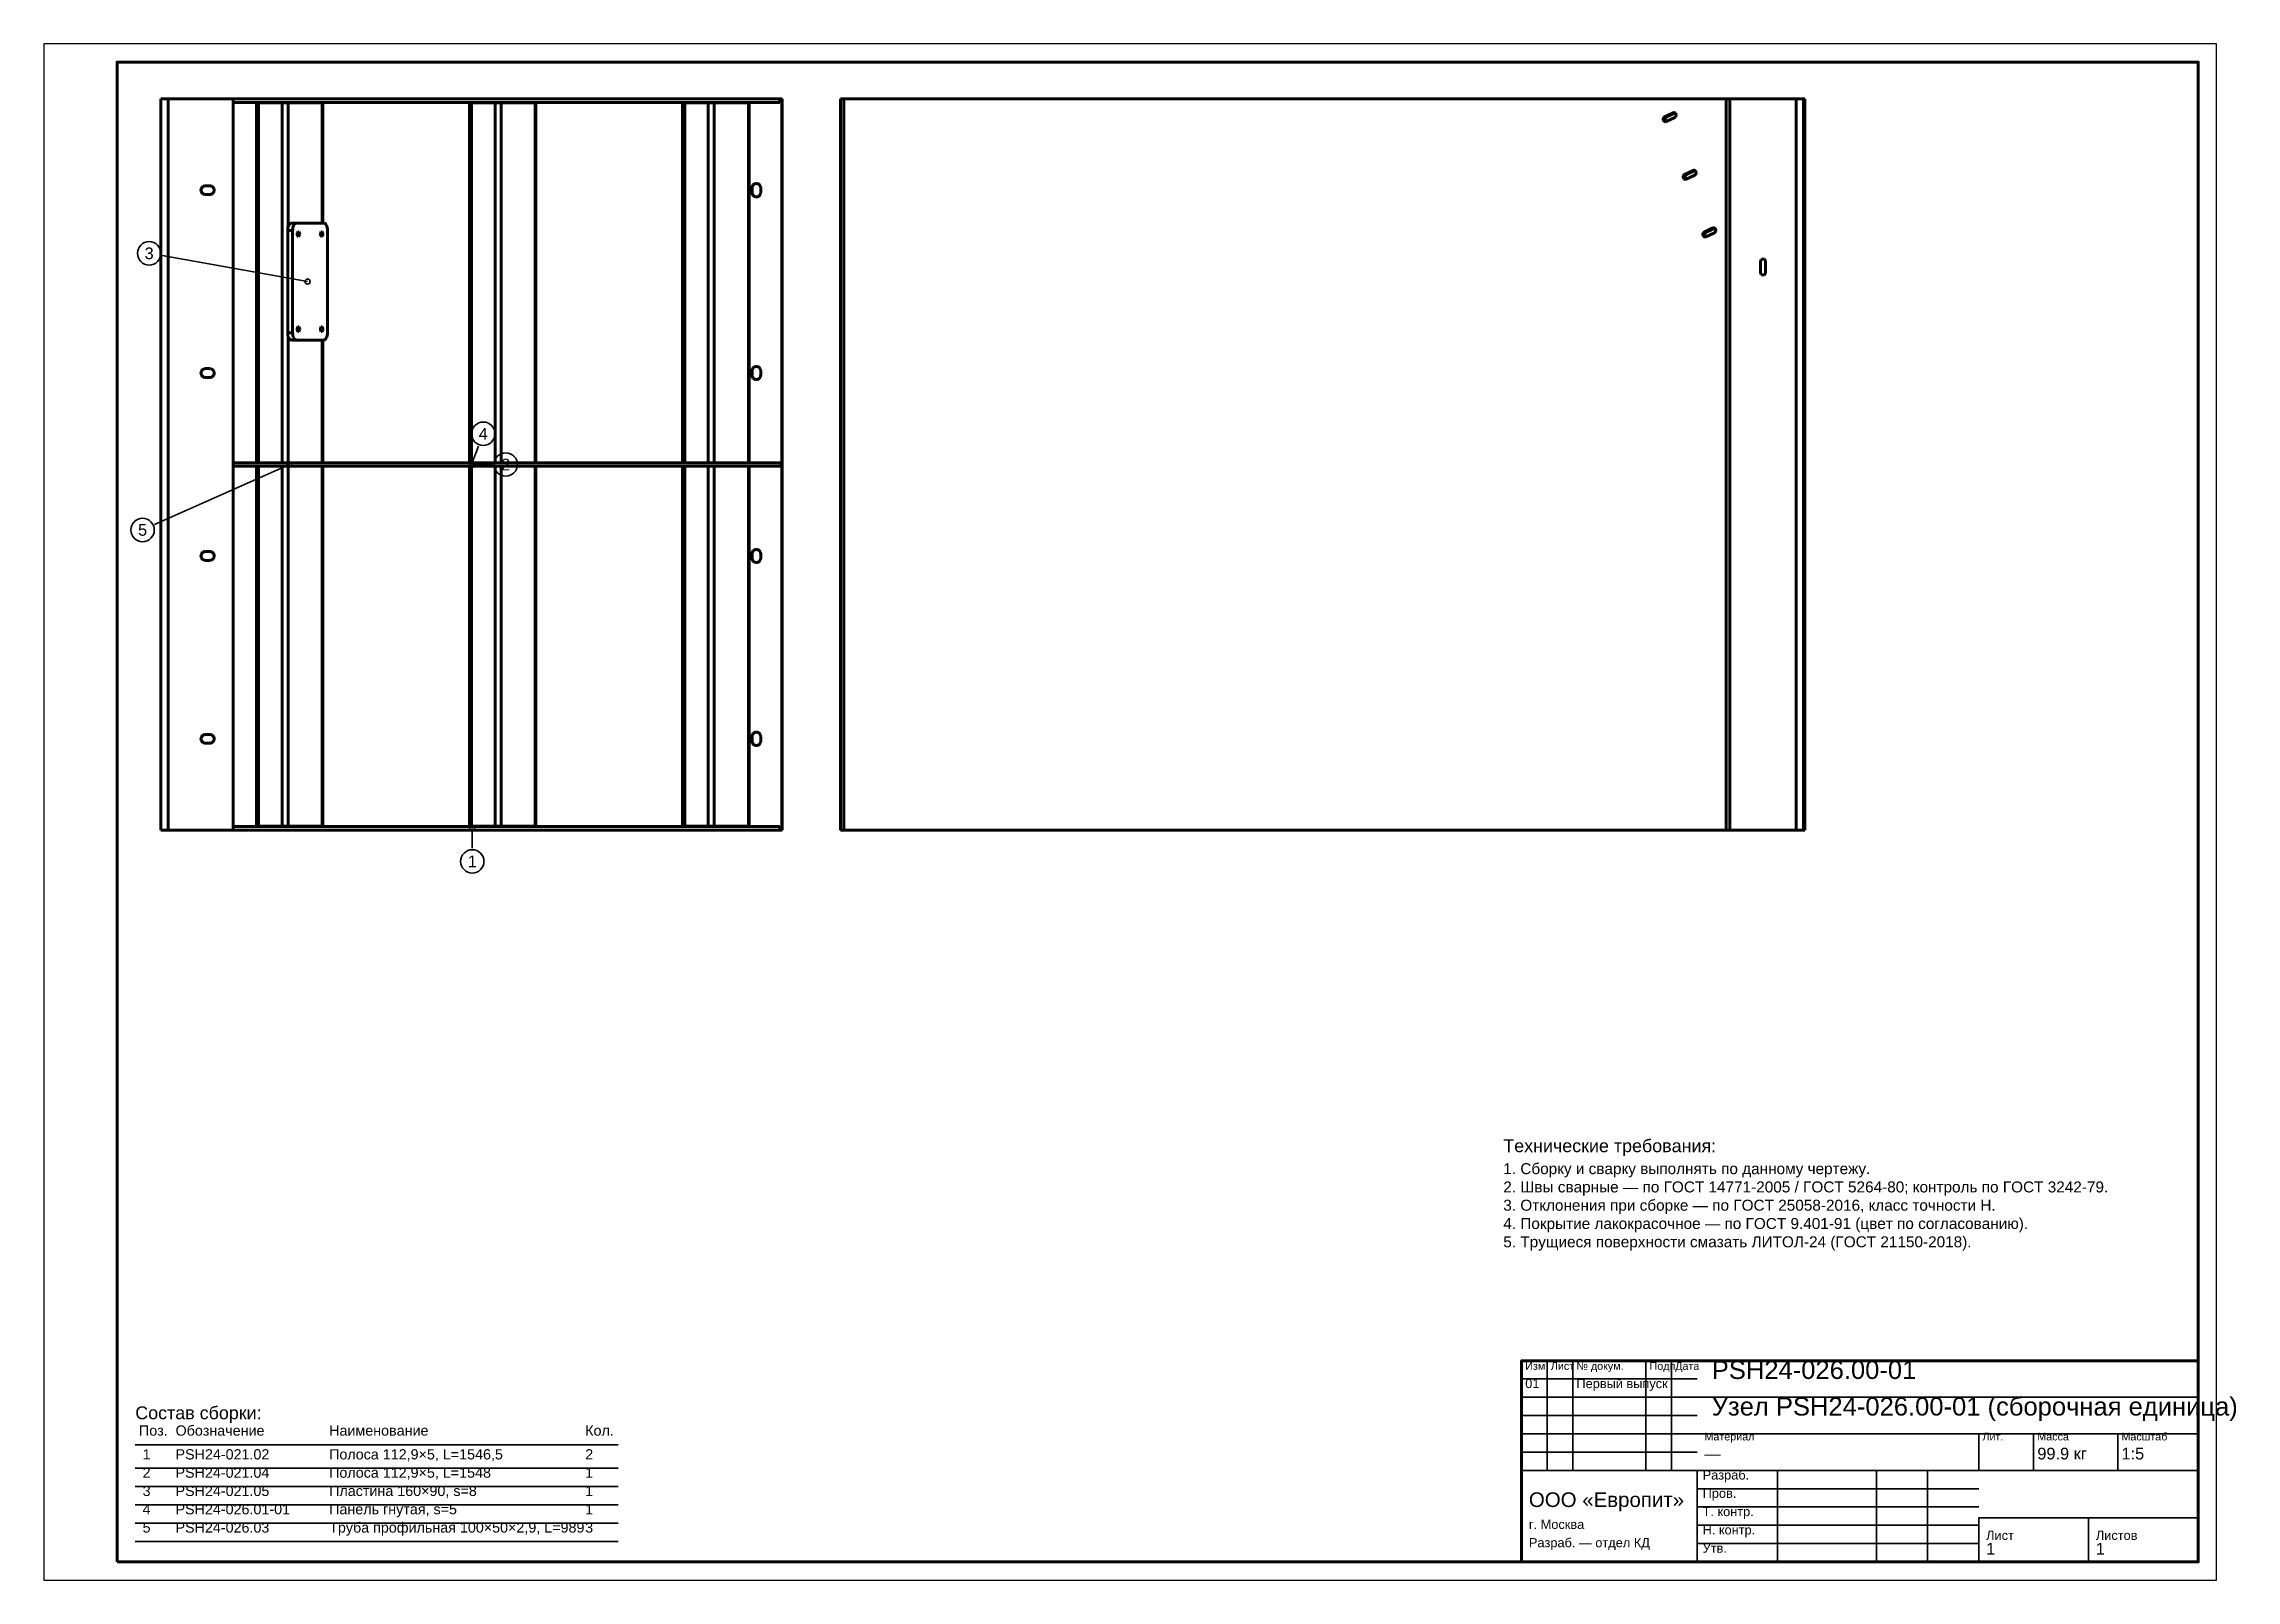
# Model space of a CAD drawing. Header units: millimetres. Extents: x 0 to 599, y 0 to 420.
import ezdxf
from ezdxf.enums import TextEntityAlignment as Align

# ---------------------------------------------------------------- set-up
doc = ezdxf.new("R2010")
doc.units = ezdxf.units.MM
doc.styles.add('GOST', font='Arial')

msp = doc.modelspace()

# ---------------------------------------------------------------- texts
at = {"color": 7, "style": 'GOST'}
for s, p in [('3', (28.79, 362.74)), ('4', (120.13, 313.4)), ('2', (126.27, 305)), ('5', (26.99, 287.1)), ('1', (117.13, 196.5))]:
    msp.add_text(s, height=3.2, dxfattribs=at).set_placement(p, align=Align.MIDDLE)
at = {"color": 3, "style": 'GOST'}
for s, height, p in [('Технические требования:', 3.5, (399, 117)), ('1. Сборку и сварку выполнять по данному чертежу.', 3, (399, 111)), ('2. Швы сварные — по ГОСТ 14771-2005 / ГОСТ 5264-80; контроль по ГОСТ 3242-79.', 3, (399, 106)), ('3. Отклонения при сборке — по ГОСТ 25058-2016, класс точности Н.', 3, (399, 101)), ('4. Покрытие лакокрасочное — по ГОСТ 9.401-91 (цвет по согласованию).', 3, (399, 96)), ('5. Трущиеся поверхности смазать ЛИТОЛ-24 (ГОСТ 21150-2018).', 3, (399, 91)), ('PSH24-026.00-01', 5, (456, 55)), ('01', 2.5, (405, 52.5)), ('Изм.', 2.1, (405, 57.5)), ('Лист', 2.1, (412, 57.5)), ('№ докум.', 2.1, (419, 57.5)), ('Первый выпуск', 2.5, (419, 52.5)), ('Подп.', 2.1, (439, 57.5)), ('Дата', 2.1, (446, 57.5)), ('Узел PSH24-026.00-01 (сборочная единица)', 5, (456, 45)), ('Состав сборки:', 3.5, (25, 44)), ('Поз.', 2.8, (26, 39.5)), ('Обозначение', 2.8, (36, 39.5)), ('Наименование', 2.8, (78, 39.5)), ('Кол.', 2.8, (148, 39.5)), ('Материал', 2.1, (454, 38.2)), ('Лит.', 2.1, (530, 38.2)), ('99.9 кг', 3.2, (545, 33)), ('Масса', 2.1, (545, 38.2)), ('Масштаб', 2.1, (568, 38.2)), ('1:5', 3.2, (568, 33)), ('2', 2.8, (27, 28)), ('1', 2.8, (27, 33)), ('PSH24-021.02', 2.8, (36, 33)), ('PSH24-021.04', 2.8, (36, 28)), ('Полоса 112,9×5, L=1546,5', 2.8, (78, 33)), ('Полоса 112,9×5, L=1548', 2.8, (78, 28)), ('2', 2.8, (148, 33)), ('1', 2.8, (148, 28)), ('Разраб.', 2.5, (453.5, 27.5)), ('—', 3.2, (454, 33)), ('3', 2.8, (27, 23)), ('PSH24-021.05', 2.8, (36, 23)), ('Пластина 160×90, s=8', 2.8, (78, 23)), ('1', 2.8, (148, 23)), ('ООО «Европит»', 4, (406, 20)), ('Пров.', 2.5, (453.5, 22.5)), ('4', 2.8, (27, 18)), ('PSH24-026.01-01', 2.8, (36, 18)), ('Панель гнутая, s=5', 2.8, (78, 18)), ('1', 2.8, (148, 18)), ('Т. контр.', 2.5, (453.5, 17.5)), ('5', 2.8, (27, 13)), ('PSH24-026.03', 2.8, (36, 13)), ('Труба профильная 100×50×2,9, L=989', 2.8, (78, 13)), ('3', 2.8, (148, 13)), ('г. Москва', 2.5, (406, 14)), ('Н. контр.', 2.5, (453.5, 12.5)), ('Лист', 2.5, (531, 11)), ('Листов', 2.5, (561, 11)), ('Разраб. — отдел КД', 2.5, (406, 9)), ('Утв.', 2.5, (453.5, 7.5)), ('1', 3.2, (531, 7)), ('1', 3.2, (561, 7))]:
    msp.add_text(s, height=height, dxfattribs=at).set_placement(p)

# ---------------------------------------------------------------- linework, layer by layer
at = {"color": 1, "lineweight": 70}
for p, q in [((32.01, 405), (32, 405)), ((32, 405), (32, 405)), ((32, 405), (32, 405)), ((32, 405), (32, 405)), ((32, 405), (32, 405)), ((32, 405), (32, 405)), ((32, 405), (32, 405)), ((32, 405), (32, 405)), ((32, 405), (32, 405)), ((32, 405), (32, 405)), ((32, 405), (32, 405)), ((32, 405), (32, 405)), ((32, 405), (32, 405)), ((32, 405), (32, 405)), ((32, 405), (32, 405)), ((32, 205), (32, 405)), ((32, 205), (32, 405)), ((32.05, 405), (32.01, 405)), ((32.11, 405), (32.05, 405)), ((32.19, 405), (32.11, 405)), ((32.3, 405), (32.19, 405)), ((32.43, 405), (32.3, 405)), ((32.57, 405), (32.43, 405)), ((32.74, 405), (32.57, 405)), ((32.92, 405), (32.74, 405)), ((33.11, 405), (32.92, 405)), ((33.31, 405), (33.11, 405)), ((33.53, 405), (33.31, 405)), ((33.74, 405), (33.53, 405)), ((33.97, 405), (33.74, 405)), ((51.76, 405), (33.97, 405)), ((33.97, 205), (33.97, 405)), ((51.76, 405), (51.78, 405)), ((51.76, 405), (51.76, 205)), ((51.78, 205), (51.78, 405)), ((51.78, 405), (201.22, 405)), ((51.78, 404), (201.22, 404)), ((58.11, 403.9), (58.1, 403.9)), ((58.1, 403.9), (58.1, 403.9)), ((58.1, 403.9), (58.1, 305.5)), ((58.13, 403.9), (58.11, 403.9)), ((58.15, 403.9), (58.13, 403.9)), ((58.17, 403.9), (58.15, 403.9)), ((58.21, 403.9), (58.17, 403.9)), ((58.25, 403.9), (58.21, 403.9)), ((58.29, 403.9), (58.25, 403.9)), ((58.34, 403.9), (58.29, 403.9)), ((58.4, 403.9), (58.34, 403.9)), ((58.46, 403.9), (58.4, 403.9)), ((58.52, 403.9), (58.46, 403.9)), ((58.59, 403.9), (58.52, 403.9)), ((58.66, 403.9), (58.59, 403.9)), ((65.11, 403.9), (58.66, 403.9)), ((58.66, 403.9), (58.66, 305.5)), ((65.23, 403.9), (65.11, 403.9)), ((65.11, 403.9), (65.11, 305.5)), ((65.35, 403.9), (65.23, 403.9)), ((65.48, 403.9), (65.35, 403.9)), ((65.61, 403.9), (65.48, 403.9)), ((65.75, 403.9), (65.61, 403.9)), ((65.88, 403.9), (65.75, 403.9)), ((66.01, 403.9), (65.88, 403.9)), ((66.14, 403.9), (66.01, 403.9)), ((66.27, 403.9), (66.14, 403.9)), ((66.38, 403.9), (66.27, 403.9)), ((66.49, 403.9), (66.38, 403.9)), ((66.59, 403.9), (66.49, 403.9)), ((66.68, 403.9), (66.59, 403.9)), ((66.76, 403.9), (66.68, 403.9)), ((76.08, 403.9), (66.76, 403.9)), ((66.76, 403.9), (66.76, 369.87)), ((76.11, 403.9), (76.08, 403.9)), ((76.08, 403.9), (76.08, 371)), ((76.13, 403.9), (76.11, 403.9)), ((76.15, 403.9), (76.13, 403.9)), ((76.17, 403.9), (76.15, 403.9)), ((76.19, 403.9), (76.17, 403.9)), ((76.21, 403.9), (76.19, 403.9)), ((76.22, 403.9), (76.21, 403.9)), ((76.23, 403.9), (76.22, 403.9)), ((76.24, 403.9), (76.23, 403.9)), ((76.25, 403.9), (76.24, 403.9)), ((76.26, 403.9), (76.25, 403.9)), ((76.27, 403.9), (76.26, 403.9)), ((76.26, 403.9), (76.26, 403.9)), ((76.27, 403.9), (76.27, 403.9)), ((76.27, 403.9), (76.27, 371)), ((116.38, 403.9), (116.37, 403.9)), ((116.37, 403.9), (116.37, 403.9)), ((116.37, 403.9), (116.37, 305.5)), ((116.4, 403.9), (116.38, 403.9)), ((116.42, 403.9), (116.4, 403.9)), ((116.45, 403.9), (116.42, 403.9)), ((116.48, 403.9), (116.45, 403.9)), ((116.52, 403.9), (116.48, 403.9)), ((116.56, 403.9), (116.52, 403.9)), ((116.61, 403.9), (116.56, 403.9)), ((116.67, 403.9), (116.61, 403.9)), ((116.73, 403.9), (116.67, 403.9)), ((116.79, 403.9), (116.73, 403.9)), ((116.86, 403.9), (116.79, 403.9)), ((116.93, 403.9), (116.86, 403.9)), ((123.38, 403.9), (116.93, 403.9)), ((116.93, 403.9), (116.93, 305.5)), ((123.5, 403.9), (123.38, 403.9)), ((123.38, 403.9), (123.38, 305.5)), ((123.62, 403.9), (123.5, 403.9)), ((123.75, 403.9), (123.62, 403.9)), ((123.88, 403.9), (123.75, 403.9)), ((124.02, 403.9), (123.88, 403.9)), ((124.15, 403.9), (124.02, 403.9)), ((124.28, 403.9), (124.15, 403.9)), ((124.41, 403.9), (124.28, 403.9)), ((124.54, 403.9), (124.41, 403.9)), ((124.66, 403.9), (124.54, 403.9)), ((124.77, 403.9), (124.66, 403.9)), ((124.87, 403.9), (124.77, 403.9)), ((124.95, 403.9), (124.87, 403.9)), ((125.03, 403.9), (124.95, 403.9)), ((134.36, 403.9), (125.03, 403.9)), ((125.03, 403.9), (125.03, 305.5)), ((134.38, 403.9), (134.36, 403.9)), ((134.36, 403.9), (134.36, 305.5)), ((134.4, 403.9), (134.38, 403.9)), ((134.42, 403.9), (134.4, 403.9)), ((134.44, 403.9), (134.42, 403.9)), ((134.46, 403.9), (134.44, 403.9)), ((134.48, 403.9), (134.46, 403.9)), ((134.49, 403.9), (134.48, 403.9)), ((134.5, 403.9), (134.49, 403.9)), ((134.51, 403.9), (134.5, 403.9)), ((134.52, 403.9), (134.51, 403.9)), ((134.53, 403.9), (134.52, 403.9)), ((134.54, 403.9), (134.53, 403.9)), ((134.53, 403.9), (134.53, 403.9)), ((134.54, 403.9), (134.54, 403.9)), ((134.54, 403.9), (134.54, 305.5)), ((174.65, 403.9), (174.64, 403.9)), ((174.64, 403.9), (174.64, 403.9)), ((174.64, 403.9), (174.64, 305.5)), ((174.67, 403.9), (174.65, 403.9)), ((174.69, 403.9), (174.67, 403.9)), ((174.72, 403.9), (174.69, 403.9)), ((174.75, 403.9), (174.72, 403.9)), ((174.79, 403.9), (174.75, 403.9)), ((174.83, 403.9), (174.79, 403.9)), ((174.88, 403.9), (174.83, 403.9)), ((174.94, 403.9), (174.88, 403.9)), ((175, 403.9), (174.94, 403.9)), ((175.06, 403.9), (175, 403.9)), ((175.13, 403.9), (175.06, 403.9)), ((175.2, 403.9), (175.13, 403.9)), ((181.65, 403.9), (175.2, 403.9)), ((175.2, 403.9), (175.2, 305.5)), ((181.77, 403.9), (181.65, 403.9)), ((181.65, 403.9), (181.65, 305.5)), ((181.89, 403.9), (181.77, 403.9)), ((182.02, 403.9), (181.89, 403.9)), ((182.15, 403.9), (182.02, 403.9)), ((182.29, 403.9), (182.15, 403.9)), ((182.42, 403.9), (182.29, 403.9)), ((182.56, 403.9), (182.42, 403.9)), ((182.69, 403.9), (182.56, 403.9)), ((182.81, 403.9), (182.69, 403.9)), ((182.93, 403.9), (182.81, 403.9)), ((183.04, 403.9), (182.93, 403.9)), ((183.14, 403.9), (183.04, 403.9)), ((183.23, 403.9), (183.14, 403.9)), ((183.3, 403.9), (183.23, 403.9)), ((192.63, 403.9), (183.3, 403.9)), ((183.3, 403.9), (183.3, 305.5)), ((184.1, 404), (184.1, 403.9)), ((184.96, 404), (184.96, 403.9)), ((192.65, 403.9), (192.63, 403.9)), ((192.63, 403.9), (192.63, 305.5)), ((192.67, 403.9), (192.65, 403.9)), ((192.7, 403.9), (192.67, 403.9)), ((192.71, 403.9), (192.7, 403.9)), ((192.73, 403.9), (192.71, 403.9)), ((192.75, 403.9), (192.73, 403.9)), ((192.76, 403.9), (192.75, 403.9)), ((192.77, 403.9), (192.76, 403.9)), ((192.79, 403.9), (192.77, 403.9)), ((192.8, 403.9), (192.79, 403.9)), ((192.79, 403.9), (192.79, 403.9)), ((192.81, 403.9), (192.8, 403.9)), ((192.81, 403.9), (192.81, 403.9)), ((192.81, 403.9), (192.81, 403.9)), ((192.81, 403.9), (192.81, 305.5)), ((201.22, 405), (201.8, 405)), ((201.22, 404), (201.22, 405)), ((201.81, 405), (201.8, 405)), ((201.8, 405), (201.8, 205)), ((201.81, 405), (201.81, 205)), ((217.82, 405), (217.81, 405)), ((217.81, 405), (217.81, 405)), ((217.81, 405), (217.81, 405)), ((217.81, 405), (217.81, 405)), ((217.81, 405), (217.81, 405)), ((217.81, 405), (217.81, 405)), ((217.81, 405), (217.81, 405)), ((217.81, 405), (217.81, 405)), ((217.81, 405), (217.81, 405)), ((217.81, 405), (217.81, 405)), ((217.81, 405), (217.81, 405)), ((217.81, 405), (217.81, 405)), ((217.81, 405), (217.81, 405)), ((217.81, 405), (217.81, 405)), ((217.81, 405), (217.81, 405)), ((217.81, 205), (217.81, 405)), ((217.81, 205), (217.81, 405)), ((217.83, 405), (217.82, 405)), ((217.86, 405), (217.83, 405)), ((217.9, 405), (217.86, 405)), ((217.94, 405), (217.9, 405)), ((218, 405), (217.94, 405)), ((218.06, 405), (218, 405)), ((218.14, 405), (218.06, 405)), ((218.22, 405), (218.14, 405)), ((218.31, 405), (218.22, 405)), ((218.41, 405), (218.31, 405)), ((218.52, 405), (218.41, 405)), ((218.63, 405), (218.52, 405)), ((218.75, 405), (218.63, 405)), ((459.93, 405), (218.75, 405)), ((218.75, 205), (218.75, 405)), ((460, 405), (459.93, 405)), ((459.93, 205), (459.93, 405)), ((460.07, 405), (460, 405)), ((460.14, 405), (460.07, 405)), ((460.21, 405), (460.14, 405)), ((460.28, 405), (460.21, 405)), ((460.35, 405), (460.28, 405)), ((460.43, 405), (460.35, 405)), ((460.5, 405), (460.43, 405)), ((460.58, 405), (460.5, 405)), ((460.65, 405), (460.58, 405)), ((460.73, 405), (460.65, 405)), ((460.81, 405), (460.73, 405)), ((460.88, 405), (460.81, 405)), ((460.96, 405), (460.88, 405)), ((479.08, 405), (460.96, 405)), ((460.96, 205), (460.96, 405)), ((479.3, 405), (479.08, 405)), ((479.08, 205), (479.08, 405)), ((479.53, 405), (479.3, 405)), ((479.74, 405), (479.53, 405)), ((479.95, 405), (479.74, 405)), ((480.15, 405), (479.95, 405)), ((480.33, 405), (480.15, 405)), ((480.5, 405), (480.33, 405)), ((480.66, 405), (480.5, 405)), ((480.79, 405), (480.66, 405)), ((480.9, 405), (480.79, 405)), ((480.99, 405), (480.9, 405)), ((481.06, 405), (480.99, 405)), ((481.1, 405), (481.06, 405)), ((481.11, 405), (481.1, 405)), ((481.42, 405), (481.11, 405)), ((481.11, 205), (481.11, 405)), ((481.42, 405), (481.42, 205)), ((442.74, 399.5), (442.81, 399.73)), ((442.75, 399.26), (442.74, 399.5)), ((442.82, 399.04), (442.75, 399.26)), ((442.81, 399.73), (442.93, 399.92)), ((442.95, 398.86), (442.82, 399.04)), ((442.93, 399.92), (443.11, 400.05)), ((443.13, 398.74), (442.95, 398.86)), ((443.11, 400.05), (445.46, 401.17)), ((443.11, 400.05), (443.64, 400.05)), ((443.33, 398.7), (443.13, 398.74)), ((443.3, 399.62), (443.27, 399.42)), ((443.27, 399.42), (443.28, 399.22)), ((443.28, 399.22), (443.35, 399.04)), ((443.37, 399.8), (443.3, 399.62)), ((443.55, 398.75), (443.33, 398.7)), ((443.35, 399.04), (443.46, 398.88)), ((443.49, 399.95), (443.37, 399.8)), ((443.46, 398.88), (443.6, 398.77)), ((443.64, 400.05), (443.49, 399.95)), ((445.91, 399.88), (443.55, 398.75)), ((445.95, 401.15), (443.64, 400.05)), ((445.46, 401.17), (445.69, 401.23)), ((445.46, 401.17), (445.91, 401.17)), ((445.69, 401.23), (445.89, 401.18)), ((445.89, 401.18), (446.06, 401.07)), ((446.08, 400), (445.91, 399.88)), ((446.06, 401.07), (446.2, 400.88)), ((446.21, 400.19), (446.08, 400)), ((446.2, 400.88), (446.27, 400.66)), ((446.27, 400.42), (446.21, 400.19)), ((446.27, 400.66), (446.27, 400.42)), ((448.17, 383.75), (448.23, 383.98)), ((448.17, 383.51), (448.17, 383.75)), ((448.23, 383.98), (448.36, 384.17)), ((448.36, 384.17), (448.53, 384.29)), ((448.53, 384.29), (450.89, 385.42)), ((448.53, 384.29), (449.06, 384.29)), ((448.72, 383.87), (448.69, 383.67)), ((448.69, 383.67), (448.71, 383.47)), ((448.8, 384.05), (448.72, 383.87)), ((448.91, 384.19), (448.8, 384.05)), ((449.06, 384.29), (448.91, 384.19)), ((451.33, 384.13), (448.98, 383)), ((451.37, 385.4), (449.06, 384.29)), ((450.89, 385.42), (451.11, 385.47)), ((450.89, 385.42), (451.33, 385.42)), ((451.11, 385.47), (451.31, 385.43)), ((451.31, 385.43), (451.49, 385.31)), ((451.51, 384.25), (451.33, 384.13)), ((451.49, 385.31), (451.62, 385.13)), ((451.63, 384.44), (451.51, 384.25)), ((451.62, 385.13), (451.69, 384.91)), ((451.7, 384.67), (451.63, 384.44)), ((451.69, 384.91), (451.7, 384.67)), ((42.96, 380), (42.99, 380.23)), ((42.99, 379.77), (42.96, 380)), ((43, 380.23), (42.98, 380)), ((42.98, 380), (43, 379.77)), ((42.99, 380.23), (43.06, 380.46)), ((43.06, 379.54), (42.99, 379.77)), ((43.07, 380.46), (43, 380.23)), ((43, 379.77), (43.07, 379.54)), ((43.06, 380.46), (43.17, 380.67)), ((43.17, 379.33), (43.06, 379.54)), ((43.18, 380.67), (43.07, 380.46)), ((43.07, 379.54), (43.18, 379.33)), ((43.17, 380.67), (43.32, 380.85)), ((43.32, 379.15), (43.17, 379.33)), ((43.33, 380.85), (43.18, 380.67)), ((43.18, 379.33), (43.33, 379.15)), ((43.32, 380.85), (43.5, 381)), ((43.5, 379), (43.32, 379.15)), ((43.51, 381), (43.33, 380.85)), ((43.33, 379.15), (43.51, 379)), ((43.5, 381), (43.7, 381.11)), ((43.7, 378.89), (43.5, 379)), ((43.72, 381.11), (43.51, 381)), ((43.51, 379), (43.72, 378.89)), ((43.7, 381.11), (43.93, 381.18)), ((43.93, 378.82), (43.7, 378.89)), ((43.95, 381.18), (43.72, 381.11)), ((43.72, 378.89), (43.95, 378.82)), ((43.93, 381.18), (44.16, 381.2)), ((44.16, 378.8), (43.93, 378.82)), ((44.18, 381.2), (43.95, 381.18)), ((43.95, 378.82), (44.18, 378.8)), ((44.16, 381.2), (45.36, 381.2)), ((45.36, 378.8), (44.16, 378.8)), ((45.36, 381.2), (45.6, 381.18)), ((45.6, 378.82), (45.36, 378.8)), ((45.6, 381.18), (45.82, 381.11)), ((45.82, 378.89), (45.6, 378.82)), ((45.82, 381.11), (46.03, 381)), ((46.03, 379), (45.82, 378.89)), ((46.03, 381), (46.21, 380.85)), ((46.21, 379.15), (46.03, 379)), ((46.21, 380.85), (46.36, 380.67)), ((46.36, 379.33), (46.21, 379.15)), ((46.36, 380.67), (46.47, 380.46)), ((46.47, 379.54), (46.36, 379.33)), ((46.47, 380.46), (46.54, 380.23)), ((46.54, 379.77), (46.47, 379.54)), ((46.54, 380.23), (46.56, 380)), ((46.56, 380), (46.54, 379.77)), ((193.6, 380.6), (193.62, 380.83)), ((193.6, 379.4), (193.6, 380.6)), ((193.61, 380.6), (193.6, 380.6)), ((193.62, 379.17), (193.6, 379.4)), ((193.61, 379.4), (193.6, 379.4)), ((193.64, 380.83), (193.61, 380.6)), ((193.61, 380.6), (193.61, 379.4)), ((193.61, 379.4), (193.64, 379.17)), ((193.62, 380.83), (193.69, 381.06)), ((193.69, 378.94), (193.62, 379.17)), ((193.71, 381.06), (193.64, 380.83)), ((193.64, 379.17), (193.71, 378.94)), ((193.69, 381.06), (193.8, 381.27)), ((193.8, 378.73), (193.69, 378.94)), ((193.82, 381.26), (193.71, 381.06)), ((193.71, 378.94), (193.82, 378.74)), ((193.8, 381.27), (193.95, 381.45)), ((193.95, 378.55), (193.8, 378.73)), ((193.96, 381.45), (193.82, 381.26)), ((193.82, 378.74), (193.96, 378.55)), ((193.95, 381.45), (194.13, 381.6)), ((194.13, 378.4), (193.95, 378.55)), ((194.14, 381.59), (193.96, 381.45)), ((193.96, 378.55), (194.14, 378.41)), ((194.13, 381.6), (194.34, 381.71)), ((194.34, 378.29), (194.13, 378.4)), ((194.35, 381.71), (194.14, 381.59)), ((194.14, 378.41), (194.35, 378.29)), ((194.34, 381.71), (194.56, 381.78)), ((194.56, 378.22), (194.34, 378.29)), ((194.57, 381.78), (194.35, 381.71)), ((194.35, 378.29), (194.57, 378.22)), ((194.56, 381.78), (194.8, 381.8)), ((194.8, 378.2), (194.56, 378.22)), ((194.81, 381.8), (194.57, 381.78)), ((194.57, 378.22), (194.81, 378.2)), ((194.8, 381.8), (195.03, 381.78)), ((195.03, 378.22), (194.8, 378.2)), ((195.03, 381.78), (195.26, 381.71)), ((195.26, 378.29), (195.03, 378.22)), ((195.26, 381.71), (195.46, 381.6)), ((195.46, 378.4), (195.26, 378.29)), ((195.46, 381.6), (195.65, 381.45)), ((195.65, 378.55), (195.46, 378.4)), ((195.65, 381.45), (195.79, 381.27)), ((195.79, 378.73), (195.65, 378.55)), ((195.79, 381.27), (195.91, 381.06)), ((195.91, 378.94), (195.79, 378.73)), ((195.91, 381.06), (195.97, 380.83)), ((195.97, 379.17), (195.91, 378.94)), ((195.97, 380.83), (196, 380.6)), ((196, 379.4), (195.97, 379.17)), ((196, 380.6), (196, 379.4)), ((448.24, 383.29), (448.17, 383.51)), ((448.38, 383.11), (448.24, 383.29)), ((448.55, 382.99), (448.38, 383.11)), ((448.75, 382.95), (448.55, 382.99)), ((448.71, 383.47), (448.77, 383.29)), ((448.98, 383), (448.75, 382.95)), ((448.77, 383.29), (448.88, 383.13)), ((448.88, 383.13), (449.02, 383.02)), ((481.27, 380.85), (481.28, 381.11)), ((481.27, 380), (481.27, 380.85)), ((481.27, 379.15), (481.27, 380)), ((481.28, 378.89), (481.27, 379.15)), ((481.28, 381.11), (481.29, 381.2)), ((481.29, 378.8), (481.28, 378.89)), ((481.29, 381.2), (481.31, 381.2)), ((481.31, 378.8), (481.29, 378.8)), ((481.31, 381.2), (481.32, 381.11)), ((481.32, 378.89), (481.31, 378.8)), ((481.32, 381.11), (481.32, 380.85)), ((481.32, 380.85), (481.33, 380)), ((481.33, 380), (481.32, 379.15)), ((481.32, 379.15), (481.32, 378.89)), ((66.66, 369), (66.68, 369.39)), ((66.66, 341), (66.66, 369)), ((68.01, 369), (66.66, 369)), ((66.68, 369.39), (66.74, 369.77)), ((66.74, 369.77), (66.83, 370.11)), ((66.83, 370.11), (66.97, 370.41)), ((66.97, 370.41), (67.13, 370.66)), ((67.13, 370.66), (67.31, 370.85)), ((67.31, 370.85), (67.51, 370.96)), ((67.51, 370.96), (67.71, 371)), ((67.71, 371), (69.07, 371)), ((68.03, 369.39), (68.01, 369)), ((68.01, 369), (68.01, 341)), ((68.09, 369.77), (68.03, 369.39)), ((68.19, 370.11), (68.09, 369.77)), ((68.32, 370.41), (68.19, 370.11)), ((68.48, 370.66), (68.32, 370.41)), ((68.67, 370.85), (68.48, 370.66)), ((68.86, 370.96), (68.67, 370.85)), ((69.07, 371), (68.86, 370.96)), ((76.49, 371), (69.07, 371)), ((69.28, 368.25), (69.26, 368)), ((69.26, 368), (69.28, 367.75)), ((69.36, 368.46), (69.28, 368.25)), ((69.28, 367.75), (69.36, 367.54)), ((69.47, 368.6), (69.36, 368.46)), ((69.36, 367.54), (69.47, 367.4)), ((69.6, 368.65), (69.47, 368.6)), ((69.47, 367.4), (69.6, 367.35)), ((69.73, 368.6), (69.6, 368.65)), ((69.6, 367.35), (69.73, 367.4)), ((69.84, 368.46), (69.73, 368.6)), ((69.73, 367.4), (69.84, 367.54)), ((69.92, 368.25), (69.84, 368.46)), ((69.84, 367.54), (69.92, 367.75)), ((69.95, 368), (69.92, 368.25)), ((69.92, 367.75), (69.95, 368)), ((75.64, 368.25), (75.61, 368)), ((75.61, 368), (75.64, 367.75)), ((75.71, 368.46), (75.64, 368.25)), ((75.64, 367.75), (75.71, 367.54)), ((75.83, 368.6), (75.71, 368.46)), ((75.71, 367.54), (75.83, 367.4)), ((75.96, 368.65), (75.83, 368.6)), ((75.83, 367.4), (75.96, 367.35)), ((76.09, 368.6), (75.96, 368.65)), ((75.96, 367.35), (76.09, 367.4)), ((76.2, 368.46), (76.09, 368.6)), ((76.09, 367.4), (76.2, 367.54)), ((76.28, 368.25), (76.2, 368.46)), ((76.2, 367.54), (76.28, 367.75)), ((76.3, 368), (76.28, 368.25)), ((76.28, 367.75), (76.3, 368)), ((76.69, 370.96), (76.49, 371)), ((76.89, 370.85), (76.69, 370.96)), ((77.08, 370.66), (76.89, 370.85)), ((77.24, 370.41), (77.08, 370.66)), ((77.37, 370.11), (77.24, 370.41)), ((77.47, 369.77), (77.37, 370.11)), ((77.53, 369.39), (77.47, 369.77)), ((77.55, 369), (77.53, 369.39)), ((77.55, 341), (77.55, 369)), ((453.59, 368), (453.65, 368.23)), ((453.59, 367.76), (453.59, 368)), ((453.67, 367.54), (453.59, 367.76)), ((453.65, 368.23), (453.78, 368.42)), ((453.8, 367.35), (453.67, 367.54)), ((453.78, 368.42), (453.95, 368.54)), ((453.98, 367.24), (453.8, 367.35)), ((453.95, 368.54), (456.31, 369.67)), ((453.95, 368.54), (454.48, 368.54)), ((454.18, 367.19), (453.98, 367.24)), ((454.14, 368.12), (454.11, 367.92)), ((454.11, 367.92), (454.13, 367.72)), ((454.13, 367.72), (454.2, 367.54)), ((454.22, 368.3), (454.14, 368.12)), ((454.4, 367.25), (454.18, 367.19)), ((454.2, 367.54), (454.3, 367.38)), ((454.34, 368.44), (454.22, 368.3)), ((454.3, 367.38), (454.44, 367.27)), ((454.48, 368.54), (454.34, 368.44)), ((456.76, 368.37), (454.4, 367.25)), ((456.8, 369.65), (454.48, 368.54)), ((456.31, 369.67), (456.53, 369.72)), ((456.31, 369.67), (456.76, 369.67)), ((456.53, 369.72), (456.73, 369.68)), ((456.73, 369.68), (456.91, 369.56)), ((456.93, 368.5), (456.76, 368.37)), ((456.91, 369.56), (457.04, 369.38)), ((457.06, 368.69), (456.93, 368.5)), ((457.04, 369.38), (457.12, 369.16)), ((457.12, 368.92), (457.06, 368.69)), ((457.12, 369.16), (457.12, 368.92)), ((469.32, 360.5), (469.37, 360.77)), ((469.32, 357.5), (469.32, 360.5)), ((469.32, 360.5), (469.34, 360.5)), ((469.39, 360.77), (469.34, 360.5)), ((469.34, 360.5), (469.34, 357.5)), ((469.37, 360.77), (469.52, 360.99)), ((469.54, 360.99), (469.39, 360.77)), ((469.52, 360.99), (469.75, 361.15)), ((469.76, 361.14), (469.54, 360.99)), ((469.75, 361.15), (470.02, 361.2)), ((470.03, 361.2), (469.76, 361.14)), ((470.02, 361.2), (470.29, 361.15)), ((470.29, 361.15), (470.51, 360.99)), ((470.51, 360.99), (470.67, 360.77)), ((470.67, 360.77), (470.72, 360.5)), ((470.72, 360.5), (470.72, 357.5)), ((469.37, 357.23), (469.32, 357.5)), ((469.32, 357.5), (469.34, 357.5)), ((469.34, 357.5), (469.39, 357.23)), ((469.52, 357.01), (469.37, 357.23)), ((469.39, 357.23), (469.54, 357.01)), ((469.75, 356.85), (469.52, 357.01)), ((469.54, 357.01), (469.76, 356.86)), ((470.02, 356.8), (469.75, 356.85)), ((469.76, 356.86), (470.03, 356.8)), ((470.29, 356.85), (470.02, 356.8)), ((470.51, 357.01), (470.29, 356.85)), ((470.67, 357.23), (470.51, 357.01)), ((470.72, 357.5), (470.67, 357.23)), ((69.28, 342.25), (69.26, 342)), ((69.26, 342), (69.28, 341.75)), ((69.36, 342.46), (69.28, 342.25)), ((69.28, 341.75), (69.36, 341.54)), ((69.47, 342.6), (69.36, 342.46)), ((69.6, 342.65), (69.47, 342.6)), ((69.73, 342.6), (69.6, 342.65)), ((69.84, 342.46), (69.73, 342.6)), ((69.92, 342.25), (69.84, 342.46)), ((69.84, 341.54), (69.92, 341.75)), ((69.95, 342), (69.92, 342.25)), ((69.92, 341.75), (69.95, 342)), ((75.64, 342.25), (75.61, 342)), ((75.61, 342), (75.64, 341.75)), ((75.71, 342.46), (75.64, 342.25)), ((75.64, 341.75), (75.71, 341.54)), ((75.83, 342.6), (75.71, 342.46)), ((75.96, 342.65), (75.83, 342.6)), ((76.09, 342.6), (75.96, 342.65)), ((76.2, 342.46), (76.09, 342.6)), ((76.28, 342.25), (76.2, 342.46)), ((76.2, 341.54), (76.28, 341.75)), ((76.3, 342), (76.28, 342.25)), ((76.28, 341.75), (76.3, 342)), ((66.68, 340.61), (66.66, 341)), ((66.66, 341), (68.01, 341)), ((66.74, 340.23), (66.68, 340.61)), ((66.83, 339.89), (66.74, 340.23)), ((66.76, 340.13), (66.76, 305.5)), ((66.97, 339.59), (66.83, 339.89)), ((67.13, 339.34), (66.97, 339.59)), ((67.31, 339.15), (67.13, 339.34)), ((67.51, 339.04), (67.31, 339.15)), ((67.71, 339), (67.51, 339.04)), ((69.07, 339), (67.71, 339)), ((68.01, 341), (68.03, 340.61)), ((68.03, 340.61), (68.09, 340.23)), ((68.09, 340.23), (68.19, 339.89)), ((68.19, 339.89), (68.32, 339.59)), ((68.32, 339.59), (68.48, 339.34)), ((68.48, 339.34), (68.67, 339.15)), ((68.67, 339.15), (68.86, 339.04)), ((68.86, 339.04), (69.07, 339)), ((69.07, 339), (76.49, 339)), ((69.36, 341.54), (69.47, 341.4)), ((69.47, 341.4), (69.6, 341.35)), ((69.6, 341.35), (69.73, 341.4)), ((69.73, 341.4), (69.84, 341.54)), ((75.71, 341.54), (75.83, 341.4)), ((75.83, 341.4), (75.96, 341.35)), ((75.96, 341.35), (76.09, 341.4)), ((76.08, 339), (76.08, 305.5)), ((76.09, 341.4), (76.2, 341.54)), ((76.27, 339), (76.27, 305.5)), ((76.49, 339), (76.69, 339.04)), ((76.69, 339.04), (76.89, 339.15)), ((76.89, 339.15), (77.08, 339.34)), ((77.08, 339.34), (77.24, 339.59)), ((77.24, 339.59), (77.37, 339.89)), ((77.37, 339.89), (77.47, 340.23)), ((77.47, 340.23), (77.53, 340.61)), ((77.53, 340.61), (77.55, 341)), ((42.96, 330), (42.99, 330.23)), ((42.99, 329.77), (42.96, 330)), ((43, 330.23), (42.98, 330)), ((42.98, 330), (43, 329.77)), ((42.99, 330.23), (43.06, 330.46)), ((43.06, 329.54), (42.99, 329.77)), ((43.07, 330.46), (43, 330.23)), ((43, 329.77), (43.07, 329.54)), ((43.06, 330.46), (43.17, 330.67)), ((43.18, 330.67), (43.07, 330.46)), ((43.17, 330.67), (43.32, 330.85)), ((43.33, 330.85), (43.18, 330.67)), ((43.32, 330.85), (43.5, 331)), ((43.51, 331), (43.33, 330.85)), ((43.5, 331), (43.7, 331.11)), ((43.72, 331.11), (43.51, 331)), ((43.7, 331.11), (43.93, 331.18)), ((43.95, 331.18), (43.72, 331.11)), ((43.93, 331.18), (44.16, 331.2)), ((44.18, 331.2), (43.95, 331.18)), ((44.16, 331.2), (45.36, 331.2)), ((45.36, 331.2), (45.6, 331.18)), ((45.6, 331.18), (45.82, 331.11)), ((45.82, 331.11), (46.03, 331)), ((46.03, 331), (46.21, 330.85)), ((46.21, 330.85), (46.36, 330.67)), ((46.36, 330.67), (46.47, 330.46)), ((46.47, 330.46), (46.54, 330.23)), ((46.54, 329.77), (46.47, 329.54)), ((46.54, 330.23), (46.56, 330)), ((46.56, 330), (46.54, 329.77)), ((193.6, 330.6), (193.62, 330.83)), ((193.6, 329.4), (193.6, 330.6)), ((193.61, 330.6), (193.6, 330.6)), ((193.64, 330.83), (193.61, 330.6)), ((193.61, 330.6), (193.61, 329.4)), ((193.62, 330.83), (193.69, 331.06)), ((193.71, 331.06), (193.64, 330.83)), ((193.69, 331.06), (193.8, 331.27)), ((193.82, 331.26), (193.71, 331.06)), ((193.8, 331.27), (193.95, 331.45)), ((193.96, 331.45), (193.82, 331.26)), ((193.95, 331.45), (194.13, 331.6)), ((194.14, 331.59), (193.96, 331.45)), ((194.13, 331.6), (194.34, 331.71)), ((194.35, 331.71), (194.14, 331.59)), ((194.34, 331.71), (194.56, 331.78)), ((194.57, 331.78), (194.35, 331.71)), ((194.56, 331.78), (194.8, 331.8)), ((194.81, 331.8), (194.57, 331.78)), ((194.8, 331.8), (195.03, 331.78)), ((195.03, 331.78), (195.26, 331.71)), ((195.26, 331.71), (195.46, 331.6)), ((195.46, 331.6), (195.65, 331.45)), ((195.65, 331.45), (195.79, 331.27)), ((195.79, 331.27), (195.91, 331.06)), ((195.91, 331.06), (195.97, 330.83)), ((195.97, 330.83), (196, 330.6)), ((196, 330.6), (196, 329.4)), ((481.27, 330.85), (481.28, 331.11)), ((481.27, 330), (481.27, 330.85)), ((481.27, 329.15), (481.27, 330)), ((481.28, 331.11), (481.29, 331.2)), ((481.29, 331.2), (481.31, 331.2)), ((481.31, 331.2), (481.32, 331.11)), ((481.32, 331.11), (481.32, 330.85)), ((481.32, 330.85), (481.33, 330)), ((481.33, 330), (481.32, 329.15)), ((43.17, 329.33), (43.06, 329.54)), ((43.07, 329.54), (43.18, 329.33)), ((43.32, 329.15), (43.17, 329.33)), ((43.18, 329.33), (43.33, 329.15)), ((43.5, 329), (43.32, 329.15)), ((43.33, 329.15), (43.51, 329)), ((43.7, 328.89), (43.5, 329)), ((43.51, 329), (43.72, 328.89)), ((43.93, 328.82), (43.7, 328.89)), ((43.72, 328.89), (43.95, 328.82)), ((44.16, 328.8), (43.93, 328.82)), ((43.95, 328.82), (44.18, 328.8)), ((45.36, 328.8), (44.16, 328.8)), ((45.6, 328.82), (45.36, 328.8)), ((45.82, 328.89), (45.6, 328.82)), ((46.03, 329), (45.82, 328.89)), ((46.21, 329.15), (46.03, 329)), ((46.36, 329.33), (46.21, 329.15)), ((46.47, 329.54), (46.36, 329.33)), ((193.62, 329.17), (193.6, 329.4)), ((193.61, 329.4), (193.6, 329.4)), ((193.61, 329.4), (193.64, 329.17)), ((193.69, 328.94), (193.62, 329.17)), ((193.64, 329.17), (193.71, 328.94)), ((193.8, 328.73), (193.69, 328.94)), ((193.71, 328.94), (193.82, 328.74)), ((193.95, 328.55), (193.8, 328.73)), ((193.82, 328.74), (193.96, 328.55)), ((194.13, 328.4), (193.95, 328.55)), ((193.96, 328.55), (194.14, 328.41)), ((194.34, 328.29), (194.13, 328.4)), ((194.14, 328.41), (194.35, 328.29)), ((194.56, 328.22), (194.34, 328.29)), ((194.35, 328.29), (194.57, 328.22)), ((194.8, 328.2), (194.56, 328.22)), ((194.57, 328.22), (194.81, 328.2)), ((195.03, 328.22), (194.8, 328.2)), ((195.26, 328.29), (195.03, 328.22)), ((195.46, 328.4), (195.26, 328.29)), ((195.65, 328.55), (195.46, 328.4)), ((195.79, 328.73), (195.65, 328.55)), ((195.91, 328.94), (195.79, 328.73)), ((195.97, 329.17), (195.91, 328.94)), ((196, 329.4), (195.97, 329.17)), ((481.28, 328.89), (481.27, 329.15)), ((481.29, 328.8), (481.28, 328.89)), ((481.31, 328.8), (481.29, 328.8)), ((481.32, 328.89), (481.31, 328.8)), ((481.32, 329.15), (481.32, 328.89)), ((51.78, 305.5), (201.54, 305.5)), ((51.78, 304.5), (201.54, 304.5)), ((58.1, 304.5), (58.1, 206.1)), ((58.66, 304.5), (58.66, 206.1)), ((65.11, 304.5), (65.11, 206.1)), ((66.76, 304.5), (66.76, 206.1)), ((76.08, 304.5), (76.08, 206.1)), ((76.27, 304.5), (76.27, 206.1)), ((116.37, 304.5), (116.37, 206.1)), ((116.93, 304.5), (116.93, 206.1)), ((123.38, 304.5), (123.38, 206.1)), ((125.03, 304.5), (125.03, 206.1)), ((134.36, 304.5), (134.36, 206.1)), ((134.54, 304.5), (134.54, 206.1)), ((174.64, 304.5), (174.64, 206.1)), ((175.2, 304.5), (175.2, 206.1)), ((181.65, 304.5), (181.65, 206.1)), ((183.3, 304.5), (183.3, 206.1)), ((192.63, 304.5), (192.63, 206.1)), ((192.81, 304.5), (192.81, 206.1)), ((201.54, 304.5), (201.54, 305.5)), ((194.13, 281.6), (194.34, 281.71)), ((194.35, 281.71), (194.14, 281.59)), ((194.34, 281.71), (194.56, 281.78)), ((194.57, 281.78), (194.35, 281.71)), ((194.56, 281.78), (194.8, 281.8)), ((194.81, 281.8), (194.57, 281.78)), ((194.8, 281.8), (195.03, 281.78)), ((195.03, 281.78), (195.26, 281.71)), ((195.26, 281.71), (195.46, 281.6)), ((42.96, 280), (42.99, 280.23)), ((42.99, 279.77), (42.96, 280)), ((43, 280.23), (42.98, 280)), ((42.98, 280), (43, 279.77)), ((42.99, 280.23), (43.06, 280.46)), ((43.06, 279.54), (42.99, 279.77)), ((43.07, 280.46), (43, 280.23)), ((43, 279.77), (43.07, 279.54)), ((43.06, 280.46), (43.17, 280.67)), ((43.17, 279.33), (43.06, 279.54)), ((43.18, 280.67), (43.07, 280.46)), ((43.07, 279.54), (43.18, 279.33)), ((43.17, 280.67), (43.32, 280.85)), ((43.32, 279.15), (43.17, 279.33)), ((43.33, 280.85), (43.18, 280.67)), ((43.18, 279.33), (43.33, 279.15)), ((43.32, 280.85), (43.5, 281)), ((43.5, 279), (43.32, 279.15)), ((43.51, 281), (43.33, 280.85)), ((43.33, 279.15), (43.51, 279)), ((43.5, 281), (43.7, 281.11)), ((43.7, 278.89), (43.5, 279)), ((43.72, 281.11), (43.51, 281)), ((43.51, 279), (43.72, 278.89)), ((43.7, 281.11), (43.93, 281.18)), ((43.93, 278.82), (43.7, 278.89)), ((43.95, 281.18), (43.72, 281.11)), ((43.72, 278.89), (43.95, 278.82)), ((43.93, 281.18), (44.16, 281.2)), ((44.16, 278.8), (43.93, 278.82)), ((44.18, 281.2), (43.95, 281.18)), ((43.95, 278.82), (44.18, 278.8)), ((44.16, 281.2), (45.36, 281.2)), ((45.36, 278.8), (44.16, 278.8)), ((45.36, 281.2), (45.6, 281.18)), ((45.6, 278.82), (45.36, 278.8)), ((45.6, 281.18), (45.82, 281.11)), ((45.82, 278.89), (45.6, 278.82)), ((45.82, 281.11), (46.03, 281)), ((46.03, 279), (45.82, 278.89)), ((46.03, 281), (46.21, 280.85)), ((46.21, 279.15), (46.03, 279)), ((46.21, 280.85), (46.36, 280.67)), ((46.36, 279.33), (46.21, 279.15)), ((46.36, 280.67), (46.47, 280.46)), ((46.47, 279.54), (46.36, 279.33)), ((46.47, 280.46), (46.54, 280.23)), ((46.54, 279.77), (46.47, 279.54)), ((46.54, 280.23), (46.56, 280)), ((46.56, 280), (46.54, 279.77)), ((193.6, 280.6), (193.62, 280.83)), ((193.6, 279.4), (193.6, 280.6)), ((193.61, 280.6), (193.6, 280.6)), ((193.62, 279.17), (193.6, 279.4)), ((193.61, 279.4), (193.6, 279.4)), ((193.64, 280.83), (193.61, 280.6)), ((193.61, 280.6), (193.61, 279.4)), ((193.61, 279.4), (193.64, 279.17)), ((193.62, 280.83), (193.69, 281.06)), ((193.69, 278.94), (193.62, 279.17)), ((193.71, 281.06), (193.64, 280.83)), ((193.64, 279.17), (193.71, 278.94)), ((193.69, 281.06), (193.8, 281.27)), ((193.8, 278.73), (193.69, 278.94)), ((193.82, 281.26), (193.71, 281.06)), ((193.71, 278.94), (193.82, 278.74)), ((193.8, 281.27), (193.95, 281.45)), ((193.95, 278.55), (193.8, 278.73)), ((193.96, 281.45), (193.82, 281.26)), ((193.82, 278.74), (193.96, 278.55)), ((193.95, 281.45), (194.13, 281.6)), ((194.13, 278.4), (193.95, 278.55)), ((194.14, 281.59), (193.96, 281.45)), ((193.96, 278.55), (194.14, 278.41)), ((194.34, 278.29), (194.13, 278.4)), ((194.14, 278.41), (194.35, 278.29)), ((194.56, 278.22), (194.34, 278.29)), ((194.35, 278.29), (194.57, 278.22)), ((194.8, 278.2), (194.56, 278.22)), ((194.57, 278.22), (194.81, 278.2)), ((195.03, 278.22), (194.8, 278.2)), ((195.26, 278.29), (195.03, 278.22)), ((195.46, 278.4), (195.26, 278.29)), ((195.46, 281.6), (195.65, 281.45)), ((195.65, 278.55), (195.46, 278.4)), ((195.65, 281.45), (195.79, 281.27)), ((195.79, 278.73), (195.65, 278.55)), ((195.79, 281.27), (195.91, 281.06)), ((195.91, 278.94), (195.79, 278.73)), ((195.91, 281.06), (195.97, 280.83)), ((195.97, 279.17), (195.91, 278.94)), ((195.97, 280.83), (196, 280.6)), ((196, 279.4), (195.97, 279.17)), ((196, 280.6), (196, 279.4)), ((481.27, 280.85), (481.28, 281.11)), ((481.27, 280), (481.27, 280.85)), ((481.27, 279.15), (481.27, 280)), ((481.28, 278.89), (481.27, 279.15)), ((481.28, 281.11), (481.29, 281.2)), ((481.29, 278.8), (481.28, 278.89)), ((481.29, 281.2), (481.31, 281.2)), ((481.31, 278.8), (481.29, 278.8)), ((481.31, 281.2), (481.32, 281.11)), ((481.32, 278.89), (481.31, 278.8)), ((481.32, 281.11), (481.32, 280.85)), ((481.32, 280.85), (481.33, 280)), ((481.33, 280), (481.32, 279.15)), ((481.32, 279.15), (481.32, 278.89)), ((42.96, 230), (42.99, 230.23)), ((42.99, 229.77), (42.96, 230)), ((43, 230.23), (42.98, 230)), ((42.98, 230), (43, 229.77)), ((42.99, 230.23), (43.06, 230.46)), ((43.06, 229.54), (42.99, 229.77)), ((43.07, 230.46), (43, 230.23)), ((43, 229.77), (43.07, 229.54)), ((43.06, 230.46), (43.17, 230.67)), ((43.17, 229.33), (43.06, 229.54)), ((43.18, 230.67), (43.07, 230.46)), ((43.07, 229.54), (43.18, 229.33)), ((43.17, 230.67), (43.32, 230.85)), ((43.32, 229.15), (43.17, 229.33)), ((43.33, 230.85), (43.18, 230.67)), ((43.18, 229.33), (43.33, 229.15)), ((43.32, 230.85), (43.5, 231)), ((43.5, 229), (43.32, 229.15)), ((43.51, 231), (43.33, 230.85)), ((43.33, 229.15), (43.51, 229)), ((43.5, 231), (43.7, 231.11)), ((43.7, 228.89), (43.5, 229)), ((43.72, 231.11), (43.51, 231)), ((43.51, 229), (43.72, 228.89)), ((43.7, 231.11), (43.93, 231.18)), ((43.93, 228.82), (43.7, 228.89)), ((43.95, 231.18), (43.72, 231.11)), ((43.72, 228.89), (43.95, 228.82)), ((43.93, 231.18), (44.16, 231.2)), ((44.16, 228.8), (43.93, 228.82)), ((44.18, 231.2), (43.95, 231.18)), ((43.95, 228.82), (44.18, 228.8)), ((44.16, 231.2), (45.36, 231.2)), ((45.36, 228.8), (44.16, 228.8)), ((45.36, 231.2), (45.6, 231.18)), ((45.6, 228.82), (45.36, 228.8)), ((45.6, 231.18), (45.82, 231.11)), ((45.82, 228.89), (45.6, 228.82)), ((45.82, 231.11), (46.03, 231)), ((46.03, 229), (45.82, 228.89)), ((46.03, 231), (46.21, 230.85)), ((46.21, 229.15), (46.03, 229)), ((46.21, 230.85), (46.36, 230.67)), ((46.36, 229.33), (46.21, 229.15)), ((46.36, 230.67), (46.47, 230.46)), ((46.47, 229.54), (46.36, 229.33)), ((46.47, 230.46), (46.54, 230.23)), ((46.54, 229.77), (46.47, 229.54)), ((46.54, 230.23), (46.56, 230)), ((46.56, 230), (46.54, 229.77)), ((193.6, 230.6), (193.62, 230.83)), ((193.6, 229.4), (193.6, 230.6)), ((193.61, 230.6), (193.6, 230.6)), ((193.62, 229.17), (193.6, 229.4)), ((193.61, 229.4), (193.6, 229.4)), ((193.64, 230.83), (193.61, 230.6)), ((193.61, 230.6), (193.61, 229.4)), ((193.61, 229.4), (193.64, 229.17)), ((193.62, 230.83), (193.69, 231.06)), ((193.69, 228.94), (193.62, 229.17)), ((193.71, 231.06), (193.64, 230.83)), ((193.64, 229.17), (193.71, 228.94)), ((193.69, 231.06), (193.8, 231.27)), ((193.8, 228.73), (193.69, 228.94)), ((193.82, 231.26), (193.71, 231.06)), ((193.71, 228.94), (193.82, 228.74)), ((193.8, 231.27), (193.95, 231.45)), ((193.95, 228.55), (193.8, 228.73)), ((193.96, 231.45), (193.82, 231.26)), ((193.82, 228.74), (193.96, 228.55)), ((193.95, 231.45), (194.13, 231.6)), ((194.13, 228.4), (193.95, 228.55)), ((194.14, 231.59), (193.96, 231.45)), ((193.96, 228.55), (194.14, 228.41)), ((194.13, 231.6), (194.34, 231.71)), ((194.34, 228.29), (194.13, 228.4)), ((194.35, 231.71), (194.14, 231.59)), ((194.14, 228.41), (194.35, 228.29)), ((194.34, 231.71), (194.56, 231.78)), ((194.56, 228.22), (194.34, 228.29)), ((194.57, 231.78), (194.35, 231.71)), ((194.35, 228.29), (194.57, 228.22)), ((194.56, 231.78), (194.8, 231.8)), ((194.8, 228.2), (194.56, 228.22)), ((194.81, 231.8), (194.57, 231.78)), ((194.57, 228.22), (194.81, 228.2)), ((194.8, 231.8), (195.03, 231.78)), ((195.03, 228.22), (194.8, 228.2)), ((195.03, 231.78), (195.26, 231.71)), ((195.26, 228.29), (195.03, 228.22)), ((195.26, 231.71), (195.46, 231.6)), ((195.46, 228.4), (195.26, 228.29)), ((195.46, 231.6), (195.65, 231.45)), ((195.65, 228.55), (195.46, 228.4)), ((195.65, 231.45), (195.79, 231.27)), ((195.79, 228.73), (195.65, 228.55)), ((195.79, 231.27), (195.91, 231.06)), ((195.91, 228.94), (195.79, 228.73)), ((195.91, 231.06), (195.97, 230.83)), ((195.97, 229.17), (195.91, 228.94)), ((195.97, 230.83), (196, 230.6)), ((196, 229.4), (195.97, 229.17)), ((196, 230.6), (196, 229.4)), ((481.27, 230.85), (481.28, 231.11)), ((481.27, 230), (481.27, 230.85)), ((481.27, 229.15), (481.27, 230)), ((481.28, 228.89), (481.27, 229.15)), ((481.28, 231.11), (481.29, 231.2)), ((481.29, 228.8), (481.28, 228.89)), ((481.29, 231.2), (481.31, 231.2)), ((481.31, 228.8), (481.29, 228.8)), ((481.31, 231.2), (481.32, 231.11)), ((481.32, 228.89), (481.31, 228.8)), ((481.32, 231.11), (481.32, 230.85)), ((481.32, 230.85), (481.33, 230)), ((481.33, 230), (481.32, 229.15)), ((481.32, 229.15), (481.32, 228.89)), ((32.01, 205), (32, 205)), ((32, 205), (32, 205)), ((32, 205), (32, 205)), ((32, 205), (32, 205)), ((32, 205), (32, 205)), ((32, 205), (32, 205)), ((32, 205), (32, 205)), ((32, 205), (32, 205)), ((32, 205), (32, 205)), ((32, 205), (32, 205)), ((32, 205), (32, 205)), ((32, 205), (32, 205)), ((32, 205), (32, 205)), ((32, 205), (32, 205)), ((32, 205), (32, 205)), ((32.05, 205), (32.01, 205)), ((32.11, 205), (32.05, 205)), ((32.19, 205), (32.11, 205)), ((32.3, 205), (32.19, 205)), ((32.43, 205), (32.3, 205)), ((32.57, 205), (32.43, 205)), ((32.74, 205), (32.57, 205)), ((32.92, 205), (32.74, 205)), ((33.11, 205), (32.92, 205)), ((33.31, 205), (33.11, 205)), ((33.53, 205), (33.31, 205)), ((33.74, 205), (33.53, 205)), ((33.97, 205), (33.74, 205)), ((51.76, 205), (33.97, 205)), ((51.76, 205), (51.78, 205)), ((51.78, 206), (201.22, 206)), ((51.78, 205), (201.22, 205)), ((58.1, 206.1), (58.1, 206.1)), ((58.1, 206.1), (58.11, 206.1)), ((58.11, 206.1), (58.13, 206.1)), ((58.13, 206.1), (58.15, 206.1)), ((58.15, 206.1), (58.17, 206.1)), ((58.17, 206.1), (58.21, 206.1)), ((58.21, 206.1), (58.25, 206.1)), ((58.25, 206.1), (58.29, 206.1)), ((58.29, 206.1), (58.34, 206.1)), ((58.34, 206.1), (58.4, 206.1)), ((58.4, 206.1), (58.46, 206.1)), ((58.46, 206.1), (58.52, 206.1)), ((58.52, 206.1), (58.59, 206.1)), ((58.59, 206.1), (58.66, 206.1)), ((58.66, 206.1), (65.11, 206.1)), ((65.11, 206.1), (65.23, 206.1)), ((65.23, 206.1), (65.35, 206.1)), ((65.35, 206.1), (65.48, 206.1)), ((65.48, 206.1), (65.61, 206.1)), ((65.61, 206.1), (65.75, 206.1)), ((65.75, 206.1), (65.88, 206.1)), ((65.88, 206.1), (66.01, 206.1)), ((66.01, 206.1), (66.14, 206.1)), ((66.14, 206.1), (66.27, 206.1)), ((66.27, 206.1), (66.38, 206.1)), ((66.38, 206.1), (66.49, 206.1)), ((66.49, 206.1), (66.59, 206.1)), ((66.59, 206.1), (66.68, 206.1)), ((66.68, 206.1), (66.76, 206.1)), ((66.76, 206.1), (76.08, 206.1)), ((76.08, 206.1), (76.11, 206.1)), ((76.11, 206.1), (76.13, 206.1)), ((76.13, 206.1), (76.15, 206.1)), ((76.15, 206.1), (76.17, 206.1)), ((76.17, 206.1), (76.19, 206.1)), ((76.19, 206.1), (76.21, 206.1)), ((76.21, 206.1), (76.22, 206.1)), ((76.22, 206.1), (76.23, 206.1)), ((76.23, 206.1), (76.24, 206.1)), ((76.24, 206.1), (76.25, 206.1)), ((76.25, 206.1), (76.26, 206.1)), ((76.26, 206.1), (76.26, 206.1)), ((76.26, 206.1), (76.27, 206.1)), ((76.27, 206.1), (76.27, 206.1)), ((116.37, 206.1), (116.37, 206.1)), ((116.37, 206.1), (116.38, 206.1)), ((116.38, 206.1), (116.4, 206.1)), ((116.4, 206.1), (116.42, 206.1)), ((116.42, 206.1), (116.45, 206.1)), ((116.45, 206.1), (116.48, 206.1)), ((116.48, 206.1), (116.52, 206.1)), ((116.52, 206.1), (116.56, 206.1)), ((116.56, 206.1), (116.61, 206.1)), ((116.61, 206.1), (116.67, 206.1)), ((116.67, 206.1), (116.73, 206.1)), ((116.73, 206.1), (116.79, 206.1)), ((116.79, 206.1), (116.86, 206.1)), ((116.86, 206.1), (116.93, 206.1)), ((116.93, 206.1), (123.38, 206.1)), ((123.38, 206.1), (123.5, 206.1)), ((123.5, 206.1), (123.62, 206.1)), ((123.62, 206.1), (123.75, 206.1)), ((123.75, 206.1), (123.88, 206.1)), ((123.88, 206.1), (124.02, 206.1)), ((124.02, 206.1), (124.15, 206.1)), ((124.15, 206.1), (124.28, 206.1)), ((124.28, 206.1), (124.41, 206.1)), ((124.41, 206.1), (124.54, 206.1)), ((124.54, 206.1), (124.66, 206.1)), ((124.66, 206.1), (124.77, 206.1)), ((124.77, 206.1), (124.87, 206.1)), ((124.87, 206.1), (124.95, 206.1)), ((124.95, 206.1), (125.03, 206.1)), ((125.03, 206.1), (134.36, 206.1)), ((134.36, 206.1), (134.38, 206.1)), ((134.38, 206.1), (134.4, 206.1)), ((134.4, 206.1), (134.42, 206.1)), ((134.42, 206.1), (134.44, 206.1)), ((134.44, 206.1), (134.46, 206.1)), ((134.46, 206.1), (134.48, 206.1)), ((134.48, 206.1), (134.49, 206.1)), ((134.49, 206.1), (134.5, 206.1)), ((134.5, 206.1), (134.51, 206.1)), ((134.51, 206.1), (134.52, 206.1)), ((134.52, 206.1), (134.53, 206.1)), ((134.53, 206.1), (134.53, 206.1)), ((134.53, 206.1), (134.54, 206.1)), ((134.54, 206.1), (134.54, 206.1)), ((174.64, 206.1), (174.64, 206.1)), ((174.64, 206.1), (174.65, 206.1)), ((174.65, 206.1), (174.67, 206.1)), ((174.67, 206.1), (174.69, 206.1)), ((174.69, 206.1), (174.72, 206.1)), ((174.72, 206.1), (174.75, 206.1)), ((174.75, 206.1), (174.79, 206.1)), ((174.79, 206.1), (174.83, 206.1)), ((174.83, 206.1), (174.88, 206.1)), ((174.88, 206.1), (174.94, 206.1)), ((174.94, 206.1), (175, 206.1)), ((175, 206.1), (175.06, 206.1)), ((175.06, 206.1), (175.13, 206.1)), ((175.13, 206.1), (175.2, 206.1)), ((175.2, 206.1), (181.65, 206.1)), ((181.65, 206.1), (181.77, 206.1)), ((181.77, 206.1), (181.89, 206.1)), ((181.89, 206.1), (182.02, 206.1)), ((182.02, 206.1), (182.15, 206.1)), ((182.15, 206.1), (182.29, 206.1)), ((182.29, 206.1), (182.42, 206.1)), ((182.42, 206.1), (182.56, 206.1)), ((182.56, 206.1), (182.69, 206.1)), ((182.69, 206.1), (182.81, 206.1)), ((182.81, 206.1), (182.93, 206.1)), ((182.93, 206.1), (183.04, 206.1)), ((183.04, 206.1), (183.14, 206.1)), ((183.14, 206.1), (183.23, 206.1)), ((183.23, 206.1), (183.3, 206.1)), ((183.3, 206.1), (192.63, 206.1)), ((184.1, 206.1), (184.1, 206)), ((184.96, 206.1), (184.96, 206)), ((192.63, 206.1), (192.65, 206.1)), ((192.65, 206.1), (192.67, 206.1)), ((192.67, 206.1), (192.7, 206.1)), ((192.7, 206.1), (192.71, 206.1)), ((192.71, 206.1), (192.73, 206.1)), ((192.73, 206.1), (192.75, 206.1)), ((192.75, 206.1), (192.76, 206.1)), ((192.76, 206.1), (192.77, 206.1)), ((192.77, 206.1), (192.79, 206.1)), ((192.79, 206.1), (192.79, 206.1)), ((192.79, 206.1), (192.8, 206.1)), ((192.8, 206.1), (192.81, 206.1)), ((192.81, 206.1), (192.81, 206.1)), ((192.81, 206.1), (192.81, 206.1)), ((201.22, 205), (201.22, 206)), ((201.8, 205), (201.22, 205)), ((201.81, 205), (201.8, 205)), ((217.82, 205), (217.81, 205)), ((217.81, 205), (217.81, 205)), ((217.81, 205), (217.81, 205)), ((217.81, 205), (217.81, 205)), ((217.81, 205), (217.81, 205)), ((217.81, 205), (217.81, 205)), ((217.81, 205), (217.81, 205)), ((217.81, 205), (217.81, 205)), ((217.81, 205), (217.81, 205)), ((217.81, 205), (217.81, 205)), ((217.81, 205), (217.81, 205)), ((217.81, 205), (217.81, 205)), ((217.81, 205), (217.81, 205)), ((217.81, 205), (217.81, 205)), ((217.81, 205), (217.81, 205)), ((217.83, 205), (217.82, 205)), ((217.86, 205), (217.83, 205)), ((217.9, 205), (217.86, 205)), ((217.94, 205), (217.9, 205)), ((218, 205), (217.94, 205)), ((218.06, 205), (218, 205)), ((218.14, 205), (218.06, 205)), ((218.22, 205), (218.14, 205)), ((218.31, 205), (218.22, 205)), ((218.41, 205), (218.31, 205)), ((218.52, 205), (218.41, 205)), ((218.63, 205), (218.52, 205)), ((218.75, 205), (218.63, 205)), ((459.93, 205), (218.75, 205)), ((460, 205), (459.93, 205)), ((460.07, 205), (460, 205)), ((460.14, 205), (460.07, 205)), ((460.21, 205), (460.14, 205)), ((460.28, 205), (460.21, 205)), ((460.35, 205), (460.28, 205)), ((460.43, 205), (460.35, 205)), ((460.5, 205), (460.43, 205)), ((460.58, 205), (460.5, 205)), ((460.65, 205), (460.58, 205)), ((460.73, 205), (460.65, 205)), ((460.81, 205), (460.73, 205)), ((460.88, 205), (460.81, 205)), ((460.96, 205), (460.88, 205)), ((479.08, 205), (460.96, 205)), ((479.3, 205), (479.08, 205)), ((479.53, 205), (479.3, 205)), ((479.74, 205), (479.53, 205)), ((479.95, 205), (479.74, 205)), ((480.15, 205), (479.95, 205)), ((480.33, 205), (480.15, 205)), ((480.5, 205), (480.33, 205)), ((480.66, 205), (480.5, 205)), ((480.79, 205), (480.66, 205)), ((480.9, 205), (480.79, 205)), ((480.99, 205), (480.9, 205)), ((481.06, 205), (480.99, 205)), ((481.1, 205), (481.06, 205)), ((481.11, 205), (481.1, 205)), ((481.42, 205), (481.11, 205))]:
    msp.add_line(p, q, dxfattribs=at)
at = {"color": 7, "lineweight": 35}
for p, q in [((32.33, 362.11), (72.1, 355)), ((118.84, 310.04), (116.91, 305)), ((30.27, 288.57), (67.18, 305)), ((122.67, 305), (117.27, 305)), ((117.12, 200.1), (117.11, 205.5)), ((411, 30), (411, 60)), ((418, 30), (418, 60)), ((438, 30), (438, 60)), ((445, 30), (445, 60)), ((404, 55), (452, 55)), ((404, 50), (452, 50)), ((452, 50), (589, 50)), ((404, 45), (452, 45)), ((404, 40), (452, 40)), ((452, 40), (589, 40)), ((529, 30), (529, 40)), ((544, 30), (544, 40)), ((567, 30), (567, 40)), ((404, 35), (452, 35)), ((404, 30), (452, 30)), ((452, 30), (589, 30)), ((474, 5), (474, 30)), ((501, 5), (501, 30)), ((515, 5), (515, 30)), ((452, 25), (529, 25)), ((452, 20), (529, 20)), ((452, 15), (529, 15)), ((529, 17), (589, 17)), ((452, 10), (529, 10))]:
    msp.add_line(p, q, dxfattribs=at)
at = {"color": 8, "lineweight": 35}
for p, q in [((25, 37), (157, 37)), ((25, 30.6), (157, 30.6)), ((25, 25.6), (157, 25.6)), ((25, 20.6), (157, 20.6)), ((25, 15.6), (157, 15.6)), ((25, 10.6), (157, 10.6))]:
    msp.add_line(p, q, dxfattribs=at)
at = {"color": 7, "lineweight": 25}
msp.add_lwpolyline([(0, 0), (594, 0), (594, 420), (0, 420)], close=True, dxfattribs=at)
at = {"color": 7, "lineweight": 70}
for points in [[(20, 5), (589, 5), (589, 415), (20, 415)], [(404, 5), (589, 5), (589, 60), (404, 60)]]:
    msp.add_lwpolyline(points, close=True, dxfattribs=at)
at = {"color": 7, "lineweight": 35}
for points in [[(404, 5), (452, 5), (452, 30), (404, 30)], [(529, 5), (559, 5), (559, 17), (529, 17)], [(559, 5), (589, 5), (589, 17), (559, 17)]]:
    msp.add_lwpolyline(points, close=True, dxfattribs=at)
for centre, radius in [((28.79, 362.74), 3.2), ((72.1, 355), 0.7), ((120.13, 313.4), 3.2), ((67.18, 305), 0.7), ((116.91, 305), 0.7), ((117.27, 305), 0.7), ((126.27, 305), 3.2), ((26.99, 287.1), 3.2), ((117.11, 205.5), 0.7), ((117.13, 196.5), 3.2)]:
    msp.add_circle(centre, radius, dxfattribs=at)

msp.set_redraw_order([(e.dxf.handle, doc.entitydb.next_handle()) for e in msp.query("TEXT MTEXT ATTDEF DIMENSION ARC_DIMENSION")])  # texts and dimensions are drawn at this point

doc.saveas('drawing.dxf')
